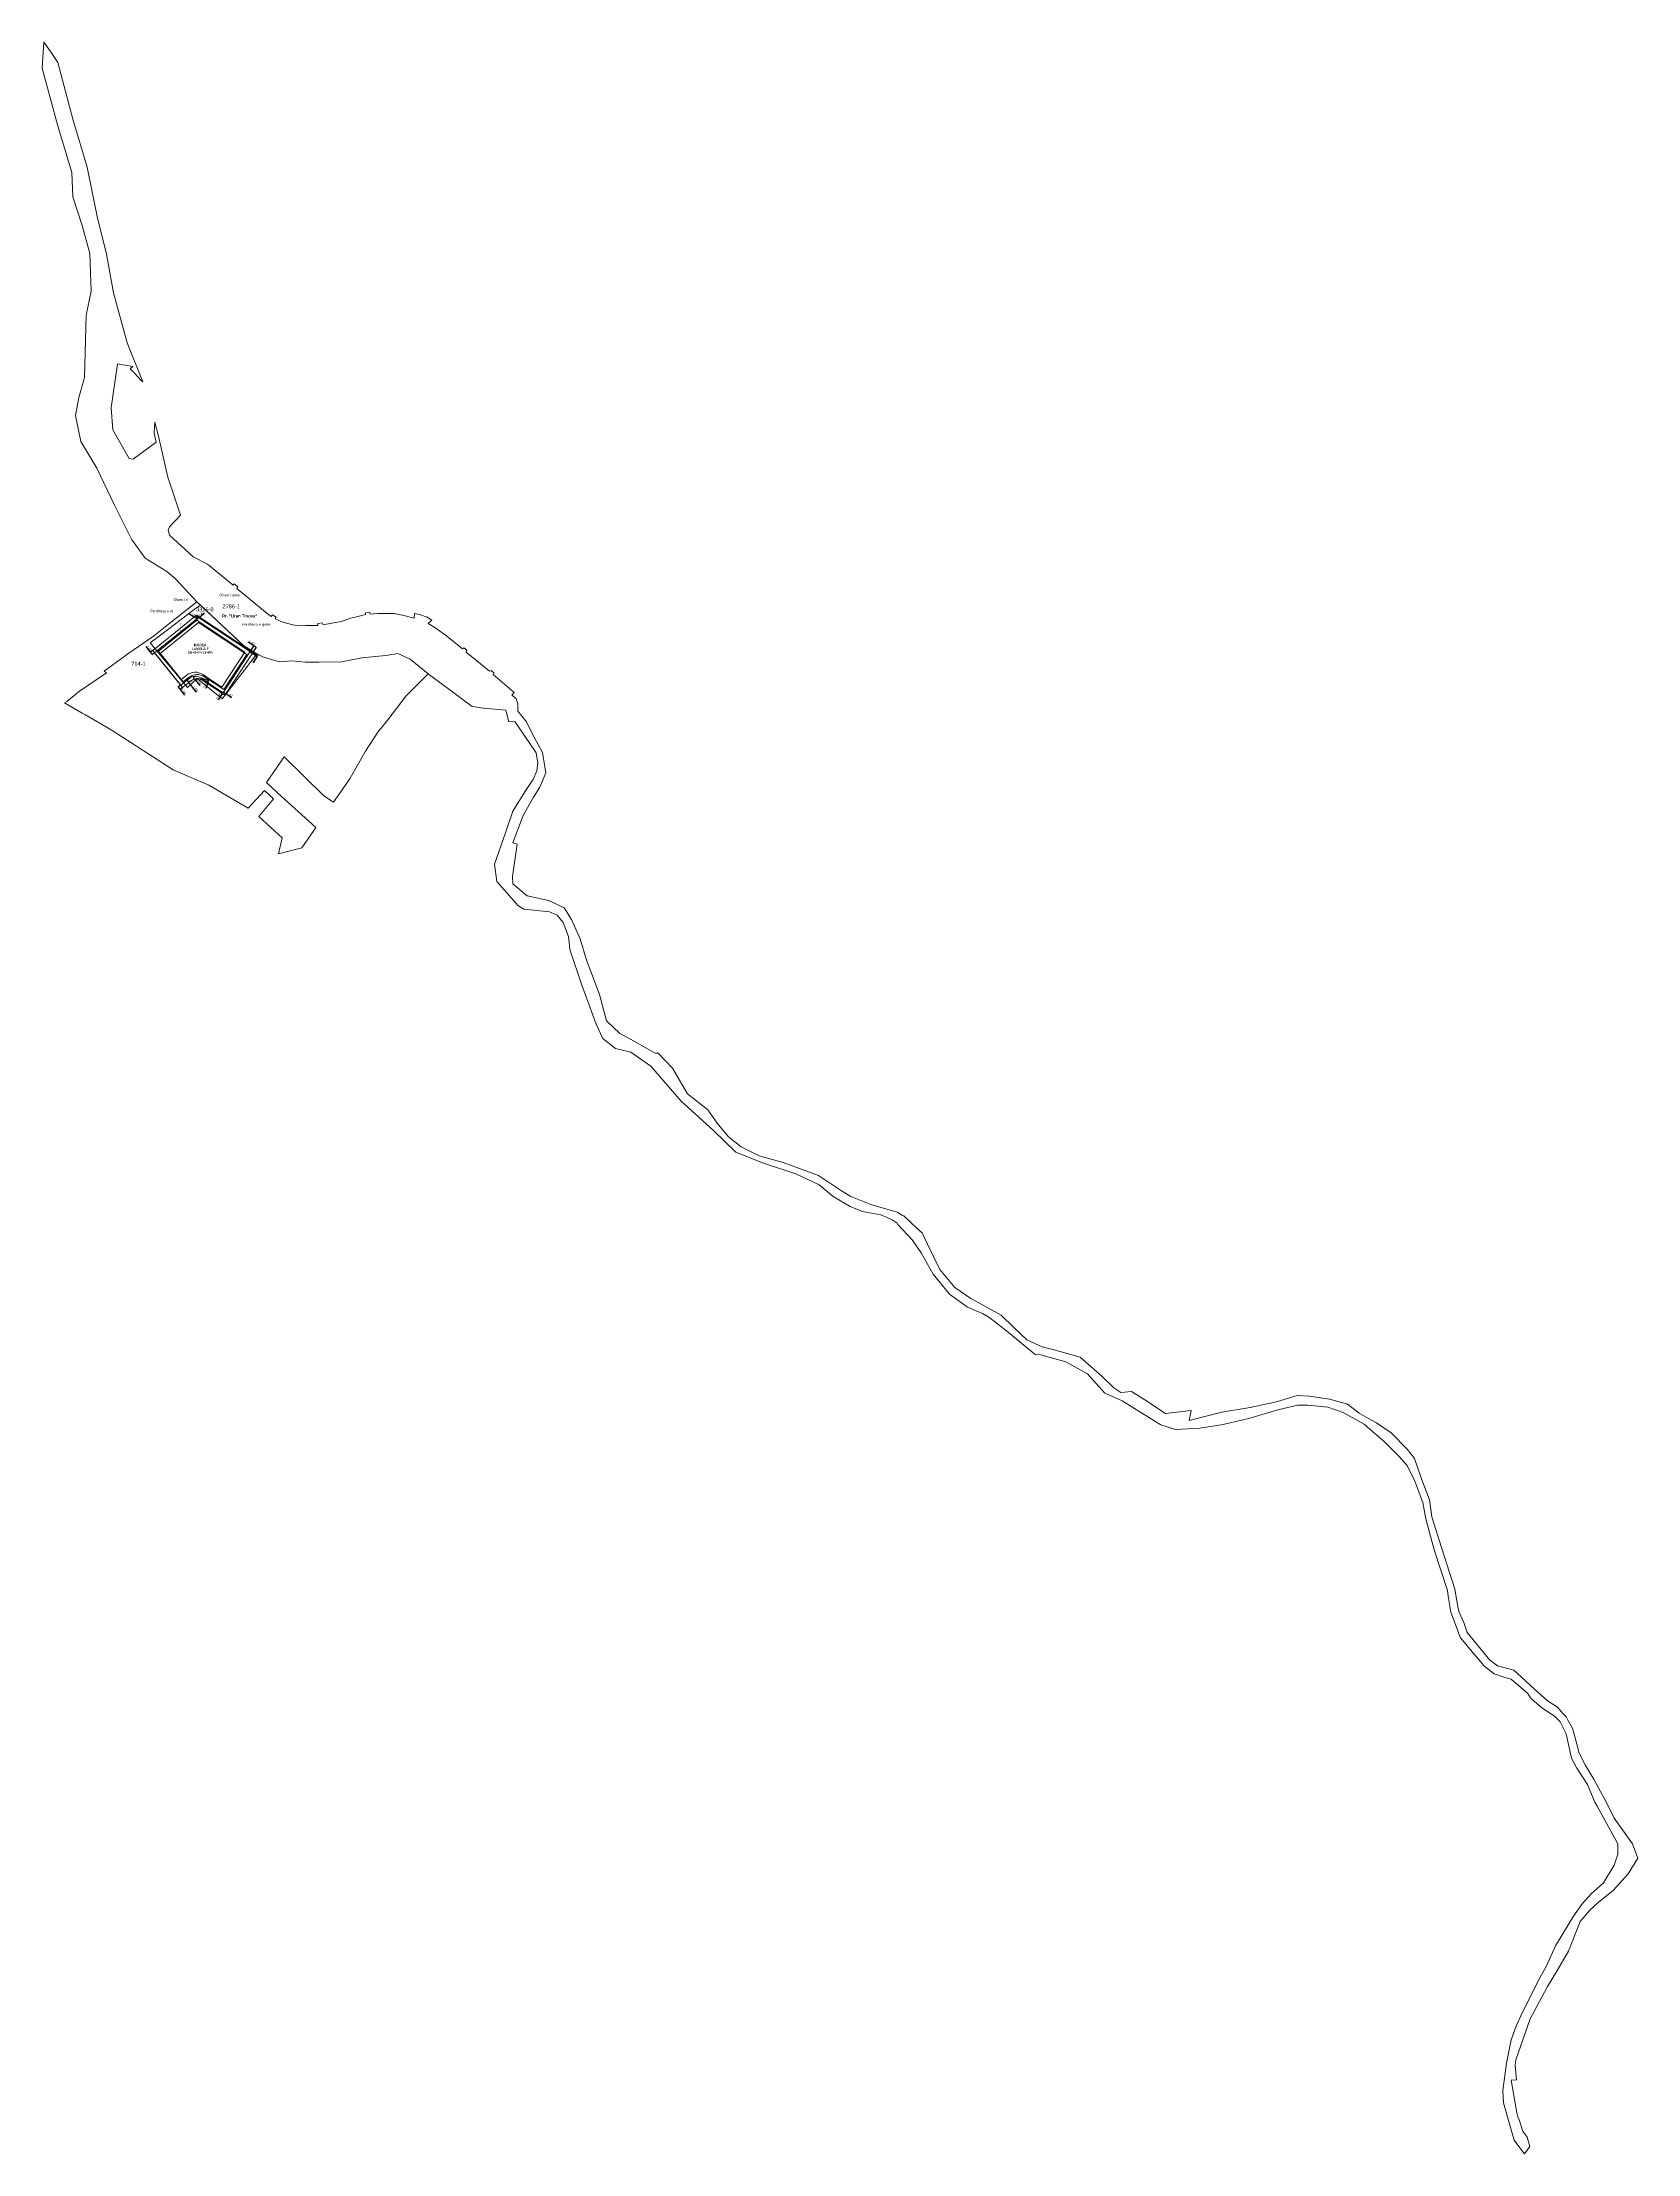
# Model space of a CAD drawing. Header units: metres. Extents: x 7511907 to 7512702, y 4691584 to 4692636.
import ezdxf

# ---------------------------------------------------------------- set-up
doc = ezdxf.new("R2010")
doc.units = ezdxf.units.M
doc.header["$PDMODE"] = 32
doc.header["$PDSIZE"] = 0.75
doc.layers.get('Defpoints').update_dxf_attribs({"lineweight": 0})
for name, color, linetype, lineweight in [('A - Perdhesa Polyine_Pen_No__6', 5, 'Continuous', 0), ('A - Pllaka Perdhes kolollt v2', 1, 'Continuous', 0), ('emrat e rrugeve', 7, 'Continuous', 0), ('etazha', 7, 'Continuous', 0), ('nr Parcela Fqinje', 251, 'Continuous', 0), ('Nr Parceles Baze', 7, 'Continuous', 0), ('ofset', 5, 'Continuous', 0), ('parcela', 7, 'Continuous', 0), ('Parcela Fqinje', 251, 'Continuous', 0), ('urbanizem pikat v2', 1, 'Continuous', 0)]:
    doc.layers.add(name, color=color, linetype=linetype, lineweight=lineweight)
doc.layers.add('A - Rrugë_Pen_No__82', color=7, linetype='Continuous', lineweight=0, true_color=0xaaaaaa)
doc.styles.add('GENERATED_STYLE_1', font='arialbd.ttf')
doc.styles.get("Standard").update_dxf_attribs({"font": 'arial.ttf'})
doc.dimstyles.get("Standard").update_dxf_attribs({"dimtxt": 1.5, "dimasz": 0.18, "dimexe": 0.18, "dimexo": 0.0625, "dimgap": 0.09, "dimtad": 1, "dimtoh": 1, "dimzin": 0, "dimdsep": 46, "dimtxsty": 'Standard', "dimcen": 0.09, "dimse1": 1, "dimse2": 1, "dimsd1": 1, "dimsd2": 1, "dimadec": 0, "dimazin": 0, "dimtfac": 1, "dimtofl": 0, "dimtmove": 0, "dimatfit": 3, "dimfxl": 1, "dimtolj": 1, "dimtzin": 0, "dimarcsym": 0})

# ---------------------------------------------------------------- blocks, each defined once
blk = doc.blocks.new('*D64')
at = {"layer": 'Defpoints', "color": 0, "transparency": 16777216}
for p in [(7511961, 4692331.9), (7511962.1, 4692332.7), (7511963.1, 4692331.5)]:
    blk.add_point(p, dxfattribs=at)
at = {"layer": 'urbanizem pikat v2', "color": 0, "lineweight": -2, "transparency": 16777216}
for p, q in [((7511961, 4692331.9), (7511958.9, 4692334.6)), ((7511962.1, 4692332.7), (7511961, 4692331.8)), ((7511961.8, 4692330.9), (7511961.2, 4692331.7)), ((7511963, 4692331.5), (7511961.9, 4692330.6))]:
    blk.add_line(p, q, dxfattribs=at)
at = {"layer": 'urbanizem pikat v2', "color": 0, "transparency": 16777216}
for points in [[(7511961.2, 4692331.7), (7511961.2, 4692331.6), (7511961, 4692331.9)], [(7511961.8, 4692330.9), (7511961.8, 4692330.8), (7511962, 4692330.7)]]:
    blk.add_solid(points, dxfattribs=at)
at = {"layer": 'urbanizem pikat v2', "color": 0, "transparency": 16777216, "insert": (7511960.4, 4692333.7), "char_height": 1.25, "attachment_point": 5, "rotation": 307.9963}
blk.add_mtext('\\A1;1.49', dxfattribs=at)
blk = doc.blocks.new('*D65')
at = {"layer": 'Defpoints', "color": 0, "transparency": 16777216}
for p in [(7511983, 4692349.1), (7511983.6, 4692349.9), (7511984.8, 4692349)]:
    blk.add_point(p, dxfattribs=at)
at = {"layer": 'urbanizem pikat v2', "color": 0, "lineweight": -2, "transparency": 16777216}
for p, q in [((7511983, 4692349.1), (7511980.1, 4692351)), ((7511983.5, 4692349.9), (7511983, 4692349)), ((7511984.1, 4692348.4), (7511983.2, 4692349)), ((7511984.8, 4692349), (7511984.2, 4692348.1))]:
    blk.add_line(p, q, dxfattribs=at)
at = {"layer": 'urbanizem pikat v2', "color": 0, "transparency": 16777216}
for points in [[(7511983.2, 4692349), (7511983.2, 4692348.9), (7511983, 4692349.1)], [(7511984.1, 4692348.4), (7511984.1, 4692348.3), (7511984.3, 4692348.2)]]:
    blk.add_solid(points, dxfattribs=at)
at = {"layer": 'urbanizem pikat v2', "color": 0, "transparency": 16777216, "insert": (7511981.8, 4692350.7), "char_height": 1.25, "attachment_point": 5, "rotation": 325.9695}
blk.add_mtext('\\A1;1.56', dxfattribs=at)
blk = doc.blocks.new('*D66')
at = {"layer": 'Defpoints', "color": 0, "transparency": 16777216}
for p in [(7511983.6, 4692349.9), (7511983.9, 4692350.2), (7511984.9, 4692348.9)]:
    blk.add_point(p, dxfattribs=at)
at = {"layer": 'urbanizem pikat v2', "color": 0, "lineweight": -2, "transparency": 16777216}
for p, q in [((7511983.6, 4692349.9), (7511984.6, 4692348.6)), ((7511983.9, 4692350.2), (7511985, 4692348.9)), ((7511984.4, 4692348.5), (7511984.2, 4692348.3)), ((7511985.1, 4692349.1), (7511987.9, 4692351.3))]:
    blk.add_line(p, q, dxfattribs=at)
at = {"layer": 'urbanizem pikat v2', "color": 0, "transparency": 16777216}
for points in [[(7511984.4, 4692348.5), (7511984.4, 4692348.5), (7511984.6, 4692348.6)], [(7511985.1, 4692349.1), (7511985.2, 4692349.1), (7511984.9, 4692348.9)]]:
    blk.add_solid(points, dxfattribs=at)
at = {"layer": 'urbanizem pikat v2', "color": 0, "transparency": 16777216, "insert": (7511986.2, 4692350.8), "char_height": 1.25, "attachment_point": 5, "rotation": 38.7701}
blk.add_mtext('\\A1;0.47', dxfattribs=at)
blk = doc.blocks.new('*D67')
at = {"layer": 'Defpoints', "color": 0, "transparency": 16777216}
for p in [(7512010.6, 4692332.1), (7512011.8, 4692331.3), (7512012.5, 4692335)]:
    blk.add_point(p, dxfattribs=at)
at = {"layer": 'urbanizem pikat v2', "color": 0, "lineweight": -2, "transparency": 16777216}
for p, q in [((7512012.5, 4692335), (7512009.7, 4692336.9)), ((7512010.6, 4692332.1), (7512012.6, 4692335.1)), ((7512011.8, 4692331.3), (7512013.8, 4692334.3)), ((7512013.5, 4692334.4), (7512012.7, 4692334.9))]:
    blk.add_line(p, q, dxfattribs=at)
at = {"layer": 'urbanizem pikat v2', "color": 0, "transparency": 16777216}
for points in [[(7512012.8, 4692334.9), (7512012.7, 4692334.9), (7512012.5, 4692335)], [(7512013.5, 4692334.4), (7512013.5, 4692334.4), (7512013.7, 4692334.3)]]:
    blk.add_solid(points, dxfattribs=at)
at = {"layer": 'urbanizem pikat v2', "color": 0, "transparency": 16777216, "insert": (7512011.4, 4692336.6), "char_height": 1.25, "attachment_point": 5, "rotation": 326.6566}
blk.add_mtext('\\A1;1.42', dxfattribs=at)
blk = doc.blocks.new('*D68')
at = {"layer": 'Defpoints', "color": 0, "transparency": 16777216}
for p in [(7512010.6, 4692332.1), (7512010.9, 4692332.5), (7512014.2, 4692329.7)]:
    blk.add_point(p, dxfattribs=at)
at = {"layer": 'urbanizem pikat v2', "color": 0, "lineweight": -2, "transparency": 16777216}
for p, q in [((7512010.6, 4692332.1), (7512014.3, 4692329.7)), ((7512010.9, 4692332.5), (7512014.5, 4692330.1)), ((7512014, 4692329.5), (7512012.1, 4692326.5)), ((7512014.6, 4692330.3), (7512014.7, 4692330.5))]:
    blk.add_line(p, q, dxfattribs=at)
at = {"layer": 'urbanizem pikat v2', "color": 0, "transparency": 16777216}
for points in [[(7512014, 4692329.6), (7512014.1, 4692329.5), (7512014.2, 4692329.7)], [(7512014.5, 4692330.4), (7512014.6, 4692330.3), (7512014.4, 4692330.1)]]:
    blk.add_solid(points, dxfattribs=at)
at = {"layer": 'urbanizem pikat v2', "color": 0, "transparency": 16777216, "insert": (7512012.4, 4692328.3), "char_height": 1.25, "attachment_point": 5, "rotation": 56.6391}
blk.add_mtext('\\A1;0.45', dxfattribs=at)
blk = doc.blocks.new('*D69')
at = {"layer": 'Defpoints', "color": 0, "transparency": 16777216}
for p in [(7511997.2, 4692311.7), (7511998.3, 4692310.9), (7511998.5, 4692311.2)]:
    blk.add_point(p, dxfattribs=at)
at = {"layer": 'urbanizem pikat v2', "color": 0, "lineweight": -2, "transparency": 16777216}
for p, q in [((7511997.2, 4692311.7), (7511997.4, 4692312)), ((7511997.5, 4692311.8), (7511998.3, 4692311.3)), ((7511998.4, 4692310.9), (7511998.6, 4692311.2)), ((7511998.5, 4692311.2), (7512001.4, 4692309.3))]:
    blk.add_line(p, q, dxfattribs=at)
at = {"layer": 'urbanizem pikat v2', "color": 0, "transparency": 16777216}
for points in [[(7511997.6, 4692311.8), (7511997.5, 4692311.8), (7511997.3, 4692311.9)], [(7511998.3, 4692311.3), (7511998.3, 4692311.3), (7511998.5, 4692311.2)]]:
    blk.add_solid(points, dxfattribs=at)
at = {"layer": 'urbanizem pikat v2', "color": 0, "transparency": 16777216, "insert": (7512000.4, 4692310.7), "char_height": 1.25, "attachment_point": 5, "rotation": 326.6566}
blk.add_mtext('\\A1;1.42', dxfattribs=at)
blk = doc.blocks.new('*D70')
at = {"layer": 'Defpoints', "color": 0, "transparency": 16777216}
for p in [(7511996.9, 4692311.3), (7511996.9, 4692311.3), (7511997.2, 4692311.7)]:
    blk.add_point(p, dxfattribs=at)
at = {"layer": 'urbanizem pikat v2', "color": 0, "lineweight": -2, "transparency": 16777216}
for p, q in [((7511996.7, 4692311.1), (7511994.7, 4692308.1)), ((7511996.9, 4692311.3), (7511996.8, 4692311.4)), ((7511997.1, 4692311.7), (7511997, 4692311.8)), ((7511997.2, 4692311.9), (7511997.4, 4692312.1))]:
    blk.add_line(p, q, dxfattribs=at)
at = {"layer": 'urbanizem pikat v2', "color": 0, "transparency": 16777216}
for points in [[(7511996.7, 4692311.1), (7511996.8, 4692311.1), (7511996.9, 4692311.3)], [(7511997.2, 4692311.9), (7511997.3, 4692311.9), (7511997.1, 4692311.7)]]:
    blk.add_solid(points, dxfattribs=at)
at = {"layer": 'urbanizem pikat v2', "color": 0, "transparency": 16777216, "insert": (7511995.1, 4692309.9), "char_height": 1.25, "attachment_point": 5, "rotation": 56.6566}
blk.add_mtext('\\A1;0.46', dxfattribs=at)
blk = doc.blocks.new('*D71')
at = {"layer": 'Defpoints', "color": 0, "transparency": 16777216}
for p in [(7511975.7, 4692313.2), (7511976, 4692315.4), (7511977, 4692314.2)]:
    blk.add_point(p, dxfattribs=at)
at = {"layer": 'urbanizem pikat v2', "color": 0, "lineweight": -2, "transparency": 16777216}
for p, q in [((7511976, 4692315.4), (7511974.7, 4692314.4)), ((7511975, 4692314.2), (7511975.6, 4692313.4)), ((7511977, 4692314.2), (7511975.7, 4692313.2)), ((7511975.7, 4692313.2), (7511977.9, 4692310.5))]:
    blk.add_line(p, q, dxfattribs=at)
at = {"layer": 'urbanizem pikat v2', "color": 0, "transparency": 16777216}
for points in [[(7511975, 4692314.3), (7511974.9, 4692314.2), (7511974.8, 4692314.4)], [(7511975.6, 4692313.5), (7511975.5, 4692313.4), (7511975.7, 4692313.2)]]:
    blk.add_solid(points, dxfattribs=at)
at = {"layer": 'urbanizem pikat v2', "color": 0, "transparency": 16777216, "insert": (7511977.4, 4692312.2), "char_height": 1.25, "attachment_point": 5, "rotation": 308.2602}
blk.add_mtext('\\A1;1.50', dxfattribs=at)
blk = doc.blocks.new('*D72')
at = {"layer": 'Defpoints', "color": 0, "transparency": 16777216}
for p in [(7511979.1, 4692317.9), (7511980.3, 4692318.8), (7511981.2, 4692317.6)]:
    blk.add_point(p, dxfattribs=at)
at = {"layer": 'urbanizem pikat v2', "color": 0, "lineweight": -2, "transparency": 16777216}
for p, q in [((7511980.3, 4692318.8), (7511979, 4692317.8)), ((7511979.3, 4692317.7), (7511979.9, 4692316.9)), ((7511981.2, 4692317.6), (7511980, 4692316.6)), ((7511980, 4692316.7), (7511983.8, 4692311.9))]:
    blk.add_line(p, q, dxfattribs=at)
at = {"layer": 'urbanizem pikat v2', "color": 0, "transparency": 16777216}
for points in [[(7511979.3, 4692317.7), (7511979.2, 4692317.7), (7511979.1, 4692317.9)], [(7511979.9, 4692316.9), (7511979.9, 4692316.9), (7511980, 4692316.7)]]:
    blk.add_solid(points, dxfattribs=at)
at = {"layer": 'urbanizem pikat v2', "color": 0, "transparency": 16777216, "insert": (7511983.4, 4692313.6), "char_height": 1.25, "attachment_point": 5, "rotation": 308.3694}
blk.add_mtext('\\A1;1.50', dxfattribs=at)
blk = doc.blocks.new('*D73')
at = {"layer": 'Defpoints', "color": 0, "transparency": 16777216}
for p in [(7511983.3, 4692319.9), (7511983.3, 4692318), (7511984.2, 4692318.7)]:
    blk.add_point(p, dxfattribs=at)
at = {"layer": 'urbanizem pikat v2', "color": 0, "lineweight": -2, "transparency": 16777216}
for p, q in [((7511983.3, 4692319.8), (7511982.3, 4692319.1)), ((7511982.5, 4692318.9), (7511983.2, 4692318.2)), ((7511984.2, 4692318.7), (7511983.2, 4692317.9)), ((7511983.3, 4692318), (7511985.5, 4692315.3))]:
    blk.add_line(p, q, dxfattribs=at)
at = {"layer": 'urbanizem pikat v2', "color": 0, "transparency": 16777216}
for points in [[(7511982.6, 4692319), (7511982.5, 4692318.9), (7511982.4, 4692319.1)], [(7511983.2, 4692318.2), (7511983.1, 4692318.1), (7511983.3, 4692318)]]:
    blk.add_solid(points, dxfattribs=at)
at = {"layer": 'urbanizem pikat v2', "color": 0, "transparency": 16777216, "insert": (7511985, 4692316.9), "char_height": 1.25, "attachment_point": 5, "rotation": 308.5829}
blk.add_mtext('\\A1;1.50', dxfattribs=at)
blk = doc.blocks.new('*D74')
at = {"layer": 'Defpoints', "color": 0, "transparency": 16777216}
for p in [(7511985.7, 4692318.5), (7511985.9, 4692319.1), (7511989.7, 4692317.1)]:
    blk.add_point(p, dxfattribs=at)
at = {"layer": 'urbanizem pikat v2', "color": 0, "lineweight": -2, "transparency": 16777216}
for p, q in [((7511985.8, 4692318.4), (7511989.8, 4692317.1)), ((7511986, 4692319.1), (7511990, 4692317.7)), ((7511989.7, 4692317.1), (7511988.6, 4692313.7)), ((7511989.9, 4692317.5), (7511989.8, 4692317.4))]:
    blk.add_line(p, q, dxfattribs=at)
at = {"layer": 'urbanizem pikat v2', "color": 0, "transparency": 16777216}
for points in [[(7511989.8, 4692317.4), (7511989.9, 4692317.4), (7511989.7, 4692317.1)], [(7511989.8, 4692317.5), (7511989.9, 4692317.5), (7511989.9, 4692317.8)]]:
    blk.add_solid(points, dxfattribs=at)
at = {"layer": 'urbanizem pikat v2', "color": 0, "transparency": 16777216, "insert": (7511988.5, 4692315.5), "char_height": 1.25, "attachment_point": 5, "rotation": 71.8104}
blk.add_mtext('\\A1;0.66', dxfattribs=at)

msp = doc.modelspace()

# ---------------------------------------------------------------- linework, layer by layer
at = {"layer": 'A - Perdhesa Polyine_Pen_No__6'}
msp.add_lwpolyline([(7511965.879, 4692331.236), (7511977.287, 4692317.042), (7511979.962, 4692319.191, -0.32552935), (7511987.956, 4692319.579), (7511997.523, 4692313.284), (7512009.016, 4692330.752), (7511984.966, 4692346.575)], format="xyb", close=True, dxfattribs=at)
msp.add_lwpolyline([(7511991.383, 4692342.534, 0, 0.4, 0), (7511992.295, 4692342.957, 0, 0, 0), (7512008.022, 4692346.955, 0, 0, 0)], format="xyseb", dxfattribs=at)
at = {"layer": 'A - Pllaka Perdhes kolollt v2', "color": 6, "linetype": 'Continuous', "flags": 128}
msp.add_lwpolyline([(7511962.148, 4692332.72), (7511983.924, 4692350.21), (7512010.852, 4692332.48), (7511997.159, 4692311.683), (7511985.928, 4692319.078, 0.32555186), (7511980.283, 4692318.811), (7511976.049, 4692315.411)], format="xyb", close=True, dxfattribs=at)
at = {"layer": 'A - Pllaka Perdhes kolollt v2', "linetype": 'Continuous', "flags": 128}
msp.add_lwpolyline([(7511964.959, 4692332.413), (7511984.041, 4692347.738), (7512008.082, 4692331.91), (7511996.588, 4692314.454), (7511987.028, 4692320.748, 0.32555186), (7511979.03, 4692320.37), (7511976.356, 4692318.223)], format="xyb", close=True, dxfattribs=at)
msp.add_lwpolyline([(7511976.957, 4692342.12, 0, 0.3, 0), (7511975.745, 4692342.632, 0, 0, 0), (7511967.965, 4692351.356, 0, 0, 0)], format="xyseb", dxfattribs=at)
at = {"layer": 'A - Pllaka Perdhes kolollt v2', "color": 6, "linetype": 'Continuous', "flags": 128}
msp.add_lwpolyline([(7511976.16, 4692344.852, 0, 0.3, 0), (7511975.639, 4692346.317, 0, 0, 0), (7511975.738, 4692357.039, 0, 0, 0)], format="xyseb", dxfattribs=at)
at = {"layer": 'A - Rrugë_Pen_No__82', "color": 253, "linetype": 'Continuous', "true_color": 0xaaaaaa}
msp.add_lwpolyline([(7511997.705, 4692350.003), (7511997.71, 4692350.01)], dxfattribs=at)
at = {"layer": 'ofset', "color": 4}
msp.add_lwpolyline([(7511989.798, 4692345.92, 0, 0.3, 0), (7511990.135, 4692346.345, 0, 0, 0), (7511998.949, 4692358.659, 0, 0, 0)], format="xyseb", dxfattribs=at)
msp.add_lwpolyline([(7511963.068, 4692331.542), (7511976.981, 4692314.23), (7511981.216, 4692317.633, -0.32552935), (7511986.858, 4692317.908), (7511998.095, 4692310.514), (7512011.786, 4692331.323), (7511984.849, 4692349.047)], format="xyb", close=True, dxfattribs=at)
at = {"layer": 'parcela'}
msp.add_lwpolyline([(7512014.001, 4692331.061), (7512007.601, 4692322.736), (7511996.728, 4692308.593), (7511996.478, 4692308.808), (7511984.225, 4692318.67), (7511979.511, 4692314.209), (7511960.838, 4692336.459), (7511966.627, 4692340.808), (7511982.769, 4692353.148), (7511985.853, 4692355.253), (7512004.361, 4692337.945), (7512007.31, 4692335.187), (7512013.22, 4692331.467), (7512014.001, 4692331.061)], dxfattribs=at)
at = {"layer": 'Parcela Fqinje', "flags": 128}
msp.add_lwpolyline([(7511922.338, 4692558.69), (7511921.869, 4692570.87), (7511914.649, 4692594.569), (7511907.05, 4692622.838), (7511907.921, 4692635.707), (7511911.211, 4692631.017), (7511914.8, 4692625.687), (7511922.319, 4692597.438), (7511929.399, 4692573.469), (7511934.488, 4692548.92), (7511939.017, 4692530.111), (7511942.596, 4692510.841), (7511949.295, 4692485.922), (7511957.167, 4692466.535), (7511956.405, 4692467.183), (7511953.275, 4692470.733), (7511950.915, 4692472.953), (7511952.155, 4692474.133), (7511944.615, 4692475.523), (7511941.484, 4692453.574), (7511942.294, 4692442.655), (7511950.453, 4692428.365), (7511952.433, 4692427.925), (7511963.864, 4692436.394), (7511963.094, 4692439.334), (7511962.864, 4692441.404), (7511963.089, 4692446.399), (7511965.014, 4692439.454), (7511969.643, 4692419.044), (7511975.882, 4692400.075), (7511970.432, 4692394.226), (7511969.802, 4692392.676), (7511970.412, 4692390.216), (7511982.192, 4692379.356), (7511989.322, 4692375.776), (7512002.111, 4692365.206), (7512002.731, 4692365.836), (7512004.481, 4692364.366), (7512004.091, 4692363.636), (7512019.171, 4692351.116), (7512021.061, 4692349.675), (7512021.771, 4692350.405), (7512023.541, 4692349.225), (7512023.161, 4692348.425), (7512026.181, 4692347.055), (7512028.691, 4692346.225), (7512031.9, 4692345.545), (7512035.04, 4692345.025), (7512038.46, 4692345.075), (7512044.361, 4692345.165), (7512044.411, 4692346.095), (7512046.601, 4692346.455), (7512046.961, 4692345.545), (7512051.371, 4692346.224), (7512056.211, 4692347.214), (7512060.221, 4692348.684), (7512065.611, 4692349.974), (7512068.051, 4692350.543), (7512068.191, 4692351.533), (7512070.261, 4692351.673), (7512070.391, 4692350.753), (7512074.171, 4692351.093), (7512078.411, 4692351.193), (7512082.601, 4692351.123), (7512087.281, 4692350.063), (7512092.331, 4692348.833), (7512092.471, 4692351.202), (7512095.101, 4692350.642), (7512098.861, 4692349.262), (7512101.241, 4692347.792), (7512099.341, 4692346.112), (7512103.131, 4692343.802), (7512108.67, 4692339.832), (7512116.42, 4692333.452), (7512117.12, 4692334.092), (7512118.64, 4692332.792), (7512118.3, 4692331.832), (7512129.85, 4692322.432), (7512130.76, 4692322.652), (7512132.02, 4692321.612), (7512131.75, 4692320.702), (7512142.269, 4692311.752), (7512141.009, 4692310.642), (7512143.279, 4692308.532), (7512143.999, 4692306.202), (7512144.089, 4692302.393), (7512148.299, 4692297.223), (7512151.809, 4692290.093), (7512154.169, 4692285.913), (7512156.268, 4692281.903), (7512158.018, 4692271.773), (7512155.048, 4692264.534), (7512151.898, 4692259.664), (7512146.737, 4692250.445), (7512141.597, 4692236.906), (7512143.627, 4692236.266), (7512141.366, 4692220.096), (7512141.466, 4692216.477), (7512148.646, 4692210.436), (7512159.446, 4692208.126), (7512167.196, 4692204.526), (7512170.835, 4692198.646), (7512175.025, 4692189.106), (7512178.165, 4692178.387), (7512180.434, 4692172.797), (7512184.724, 4692161.327), (7512188.164, 4692148.178), (7512194.883, 4692141.948), (7512200.16, 4692139.04), (7512209.013, 4692134.157), (7512212.413, 4692132.117), (7512213.943, 4692132.087), (7512217.593, 4692128.277), (7512221.053, 4692124.637), (7512228.582, 4692111.838), (7512238.662, 4692103.868), (7512243.357, 4692097.165), (7512249.052, 4692090.448), (7512255.326, 4692085.394), (7512264.351, 4692080.878), (7512274.375, 4692078.12), (7512276.241, 4692077.627), (7512280.651, 4692075.927), (7512293.761, 4692071.107), (7512305.371, 4692063.477), (7512309.931, 4692060.637), (7512319.91, 4692056.626), (7512331.88, 4692053.266), (7512333.18, 4692052.926), (7512335.42, 4692051.366), (7512336.43, 4692051.046), (7512343.32, 4692044.446), (7512345.48, 4692042.536), (7512348.21, 4692036.906), (7512354.369, 4692024.316), (7512361.759, 4692015.376), (7512369.779, 4692009.856), (7512384.869, 4692001.586), (7512391.108, 4691995.356), (7512397.568, 4691989.246), (7512405.268, 4691985.876), (7512410.628, 4691984.536), (7512424.138, 4691980.575), (7512435.108, 4691970.995), (7512441.016, 4691965.373), (7512444.415, 4691962.969), (7512449.867, 4691963.495), (7512456.497, 4691959.335), (7512466.737, 4691952.665), (7512479.467, 4691954.064), (7512478.597, 4691949.075), (7512494.867, 4691953.254), (7512508.917, 4691955.533), (7512522.007, 4691958.432), (7512532.327, 4691961.482), (7512538.417, 4691961.272), (7512548.467, 4691959.771), (7512557.467, 4691957.251), (7512563.187, 4691952.751), (7512567.807, 4691950.181), (7512571.914, 4691947.939), (7512579.187, 4691942.941), (7512579.217, 4691942.921), (7512587.096, 4691934.781), (7512590.866, 4691930.231), (7512594.266, 4691920.091), (7512598.276, 4691909.601), (7512599.355, 4691901.082), (7512604.235, 4691885.782), (7512610.884, 4691865.103), (7512612.624, 4691855.463), (7512613.024, 4691853.683), (7512615.303, 4691848.433), (7512617.033, 4691843.444), (7512628.263, 4691829.654), (7512632.113, 4691826.904), (7512640.353, 4691824.663), (7512650.342, 4691815.384), (7512657.082, 4691809.533), (7512662.082, 4691806.223), (7512664.772, 4691803.166), (7512666.322, 4691801.403), (7512667.102, 4691800.082), (7512669.592, 4691795.864), (7512672.167, 4691786.002), (7512672.751, 4691783.764), (7512675.881, 4691777.554), (7512680.261, 4691770.094), (7512686.71, 4691758.395), (7512690.36, 4691751.015), (7512699.41, 4691738.285), (7512702.049, 4691731.035), (7512697.209, 4691723.346), (7512689.979, 4691715.096), (7512682.328, 4691709.007), (7512678.378, 4691705.317), (7512673.308, 4691699.588), (7512667.548, 4691684.679), (7512661.667, 4691674.719), (7512657.137, 4691667.07), (7512654.307, 4691661.77), (7512648.466, 4691651.031), (7512641.236, 4691630.622), (7512640.885, 4691627.932), (7512641.595, 4691620.633), (7512638.905, 4691620.443), (7512641.725, 4691604.273), (7512642.284, 4691602.193), (7512642.974, 4691600.694), (7512644.734, 4691595.004), (7512646.924, 4691592.124), (7512648.194, 4691587.374), (7512645.624, 4691583.814), (7512643.344, 4691586.764), (7512640.464, 4691590.544), (7512638.264, 4691598.044), (7512635.095, 4691609.133), (7512634.755, 4691615.253), (7512636.575, 4691629.023), (7512639.026, 4691640.512), (7512641.426, 4691647.371), (7512644.546, 4691654.331), (7512651.237, 4691667.51), (7512652.437, 4691669.89), (7512656.387, 4691677.12), (7512661.168, 4691687.679), (7512662.108, 4691689.029), (7512670.078, 4691702.248), (7512674.428, 4691708.507), (7512678.879, 4691713.227), (7512684.969, 4691718.726), (7512690.209, 4691727.606), (7512692.059, 4691733.115), (7512692.059, 4691738.135), (7512681.793, 4691757.02), (7512680.717, 4691758.996), (7512676.991, 4691767.715), (7512671.723, 4691775.895), (7512669.041, 4691780.824), (7512666.291, 4691792.934), (7512663.422, 4691798.964), (7512660.412, 4691801.904), (7512659.022, 4691802.734), (7512654.242, 4691805.984), (7512649.072, 4691810.524), (7512648.652, 4691810.984), (7512647.262, 4691813.034), (7512638.942, 4691820.314), (7512635.362, 4691821.284), (7512630.542, 4691822.904), (7512625.163, 4691827.104), (7512624.663, 4691827.814), (7512621.433, 4691831.663), (7512613.713, 4691840.864), (7512612.7, 4691843.37), (7512612.21, 4691844.78), (7512609.369, 4691852.215), (7512608.854, 4691853.564), (7512607.592, 4691861.635), (7512607.164, 4691864.373), (7512600.545, 4691884.712), (7512596.485, 4691900.142), (7512594.966, 4691908.182), (7512590.923, 4691918.869), (7512587.186, 4691926.661), (7512583.176, 4691931.091), (7512575.737, 4691938.571), (7512568.787, 4691944.691), (7512565.687, 4691947.281), (7512555.317, 4691953.161), (7512547.557, 4691955.751), (7512537.667, 4691956.802), (7512532.607, 4691956.802), (7512522.767, 4691954.383), (7512508.337, 4691950.133), (7512505.29, 4691949.424), (7512495.447, 4691947.134), (7512483.807, 4691945.205), (7512471.737, 4691944.635), (7512464.487, 4691947.005), (7512445.167, 4691958.836), (7512437.317, 4691962.376), (7512436.597, 4691962.636), (7512436.497, 4691962.746), (7512427.918, 4691972.386), (7512417.048, 4691978.316), (7512404.668, 4691981.806), (7512401.738, 4691981.966), (7512387.568, 4691993.786), (7512378.789, 4692000.646), (7512375.509, 4692002.466), (7512368.079, 4692005.617), (7512359.109, 4692011.957), (7512351.049, 4692022.037), (7512344.96, 4692032.616), (7512340.49, 4692039.176), (7512333.44, 4692046.726), (7512332.96, 4692047.406), (7512330.61, 4692049.056), (7512328.02, 4692050.21), (7512324.86, 4692051.616), (7512315.78, 4692053.227), (7512309.61, 4692055.647), (7512301.221, 4692060.747), (7512294.201, 4692066.507), (7512282.481, 4692071.937), (7512266.381, 4692077.268), (7512252.701, 4692082.768), (7512241.552, 4692093.598), (7512225.492, 4692108.148), (7512210.213, 4692125.568), (7512200.403, 4692132.588), (7512192.653, 4692134.448), (7512186.403, 4692139.398), (7512183.114, 4692146.478), (7512175.794, 4692166.507), (7512170.246, 4692182.808), (7512169.885, 4692183.867), (7512169.285, 4692190.287), (7512166.555, 4692197.216), (7512163.655, 4692200.796), (7512162.952, 4692201.12), (7512159.862, 4692202.545), (7512146.993, 4692203.832), (7512144.026, 4692205.637), (7512141.988, 4692207.968), (7512133.626, 4692217.547), (7512132.346, 4692226.226), (7512137.837, 4692241.826), (7512141.617, 4692252.585), (7512148.378, 4692263.644), (7512151.608, 4692268.394), (7512153.508, 4692272.673), (7512153.938, 4692276.623), (7512153.108, 4692281.783), (7512149.689, 4692286.913), (7512142.499, 4692297.313), (7512139.499, 4692297.213), (7512137.969, 4692302.953), (7512126.869, 4692304.003), (7512121.209, 4692304.743), (7512099.37, 4692321.114), (7512090.4, 4692328.334), (7512084.23, 4692331.224), (7512078.21, 4692330.164), (7512066.38, 4692329.075), (7512056.28, 4692327.065), (7512044.93, 4692326.926), (7512038.19, 4692326.936), (7512031.28, 4692327.606), (7512025.23, 4692326.976), (7512017.28, 4692329.357), (7512013.22, 4692331.467), (7512007.31, 4692335.187), (7511984.021, 4692356.967), (7511973.491, 4692368.387), (7511969.121, 4692372.097), (7511958.422, 4692378.737), (7511952.79, 4692386.36), (7511951.692, 4692387.847), (7511942.993, 4692405.116), (7511934.243, 4692423.576), (7511926.304, 4692436.845), (7511923.594, 4692449.795), (7511925.324, 4692458.665), (7511928.115, 4692468.724), (7511928.906, 4692499.773), (7511931.506, 4692511.742), (7511930.717, 4692530.531), (7511926.918, 4692544.381), (7511922.338, 4692558.69)], close=True, dxfattribs=at)
for points in [[(7512090.4, 4692328.334), (7512099.37, 4692321.114), (7512088.469, 4692310.154), (7512079.229, 4692298.125), (7512074.259, 4692291.936), (7512068.058, 4692282.497), (7512060.538, 4692269.087), (7512056.438, 4692263.268), (7512052.22, 4692257.2), (7512047.3, 4692260.3), (7512027.58, 4692279.73), (7512018.78, 4692266.98), (7512024.36, 4692261.8), (7512043.43, 4692244.53), (7512042.427, 4692243.089), (7512036.416, 4692234.41), (7512024.736, 4692231.331), (7512026.537, 4692239.37), (7512014.952, 4692250.065), (7512021.597, 4692257.99), (7512022.307, 4692258.85), (7512017.867, 4692262.99), (7512009.674, 4692254.166), (7511990.138, 4692265.631), (7511972.308, 4692273.251), (7511941.458, 4692293.101), (7511928.331, 4692300.748), (7511927.019, 4692301.512), (7511918.211, 4692306.549), (7511919.271, 4692307.313), (7511925.6, 4692312.428), (7511939.02, 4692321.55), (7511937.962, 4692322.418), (7511950.248, 4692331.332), (7511962.497, 4692339.88), (7511968.34, 4692344.458), (7511984.021, 4692356.967), (7511985.853, 4692355.253)], [(7512004.361, 4692337.945), (7512007.31, 4692335.187), (7512013.22, 4692331.467), (7512017.28, 4692329.357), (7512025.23, 4692326.976), (7512031.28, 4692327.606), (7512038.19, 4692326.936), (7512044.93, 4692326.926), (7512056.28, 4692327.065), (7512066.38, 4692329.075), (7512078.21, 4692330.164), (7512084.23, 4692331.224), (7512090.4, 4692328.334)]]:
    msp.add_lwpolyline(points, dxfattribs=at)

# ---------------------------------------------------------------- texts
at = {"layer": 'A - Perdhesa Polyine_Pen_No__6'}
msp.add_text('Perdhesa e vjeter', height=1.3, dxfattribs=at).set_placement((7512006.642, 4692345.003))
at = {"layer": 'A - Pllaka Perdhes kolollt v2', "color": 6, "linetype": 'Continuous'}
msp.add_text('Ofseti i ri', height=1.3, dxfattribs=at).set_placement((7511972.46, 4692357.359))
at = {"layer": 'A - Pllaka Perdhes kolollt v2', "linetype": 'Continuous'}
msp.add_text('Perdhesa e re', height=1.3, dxfattribs=at).set_placement((7511960.982, 4692351.732))
at = {"layer": 'emrat e rrugeve', "color": 0, "style": 'GENERATED_STYLE_1'}
msp.add_text('Rr. "Uran Tinova"', height=1.5, dxfattribs=at).set_placement((7511996.681, 4692349.141))
at = {"layer": 'etazha', "color": 0, "insert": (7511985.747, 4692331.09), "char_height": 1.2, "attachment_point": 8, "line_spacing_factor": 0.933377, "style": 'GENERATED_STYLE_1'}
msp.add_mtext('\\A1;MOREA\\PLAMELA F\\P2B+S+P+11+Ph', dxfattribs=at)
at = {"layer": 'nr Parcela Fqinje'}
for s, p in [('2786-1', (7511996.862, 4692353.691)), ('714-1', (7511951.406, 4692325.054))]:
    msp.add_text(s, height=2, dxfattribs=at).set_placement(p)
at = {"layer": 'Nr Parceles Baze'}
msp.add_text('3315-0', height=2, dxfattribs=at).set_placement((7511983.722, 4692352.165))
at = {"layer": 'ofset', "color": 4}
msp.add_text('Ofseti i vjeter', height=1.3, dxfattribs=at).set_placement((7511995.254, 4692359.74))

# ---------------------------------------------------------------- dimensions: what is measured, and where the dimension line sits
at = {"layer": 'urbanizem pikat v2', "color": 0}
for p1, p2, distance, picture, middle in [((7511984.849, 4692349.047), (7511983.56, 4692349.917), 0.996, '*D65', (7511981.844, 4692350.698)), ((7511983.56, 4692349.917), (7511983.924, 4692350.21), -1.634, '*D66', (7511986.21, 4692350.826)), ((7512011.786, 4692331.323), (7512010.603, 4692332.102), -3.525, '*D67', (7512011.362, 4692336.627)), ((7511963.068, 4692331.542), (7511962.148, 4692332.72), 1.407, '*D64', (7511960.431, 4692333.74)), ((7512010.852, 4692332.48), (7512010.603, 4692332.102), 4.284, '*D68', (7512012.415, 4692328.307)), ((7511983.288, 4692319.869), (7511984.225, 4692318.694), -1.16, '*D73', (7511985.011, 4692316.945)), ((7511985.928, 4692319.078), (7511985.723, 4692318.454), 4.233, '*D74', (7511988.497, 4692315.524)), ((7511976.049, 4692315.411), (7511976.981, 4692314.23), -1.588, '*D71', (7511977.421, 4692312.211)), ((7511997.159, 4692311.683), (7511996.905, 4692311.297), -0.061, '*D70', (7511995.091, 4692309.895)), ((7511997.159, 4692311.683), (7511998.349, 4692310.9), 0.313, '*D69', (7512000.439, 4692310.705))]:
    dim = msp.add_aligned_dim(p1=p1, p2=p2, distance=distance, dimstyle='Standard', override={"dimscale": 0.5, "dimtxt": 2.5, "dimasz": 0.5, "dimtoh": 0, "dimse1": 0, "dimse2": 0, "dimsd1": 0, "dimsd2": 0}, dxfattribs=at)
    dim.commit()
    dim.dimension.update_dxf_attribs({"geometry": picture, "text_midpoint": middle})
dim = msp.add_linear_dim(base=(7511979.11, 4692317.882), p1=(7511981.216, 4692317.633), p2=(7511980.283, 4692318.811), angle=128.369415, dimstyle='Standard', override={"dimscale": 0.5, "dimtxt": 2.5, "dimasz": 0.5, "dimtoh": 0, "dimse1": 0, "dimse2": 0, "dimsd1": 0, "dimsd2": 0}, dxfattribs=at)
dim.commit()
dim.dimension.update_dxf_attribs({"geometry": '*D72', "text_midpoint": (7511982.846, 4692313.163), "dimtype": 161})

doc.saveas('drawing.dxf')
